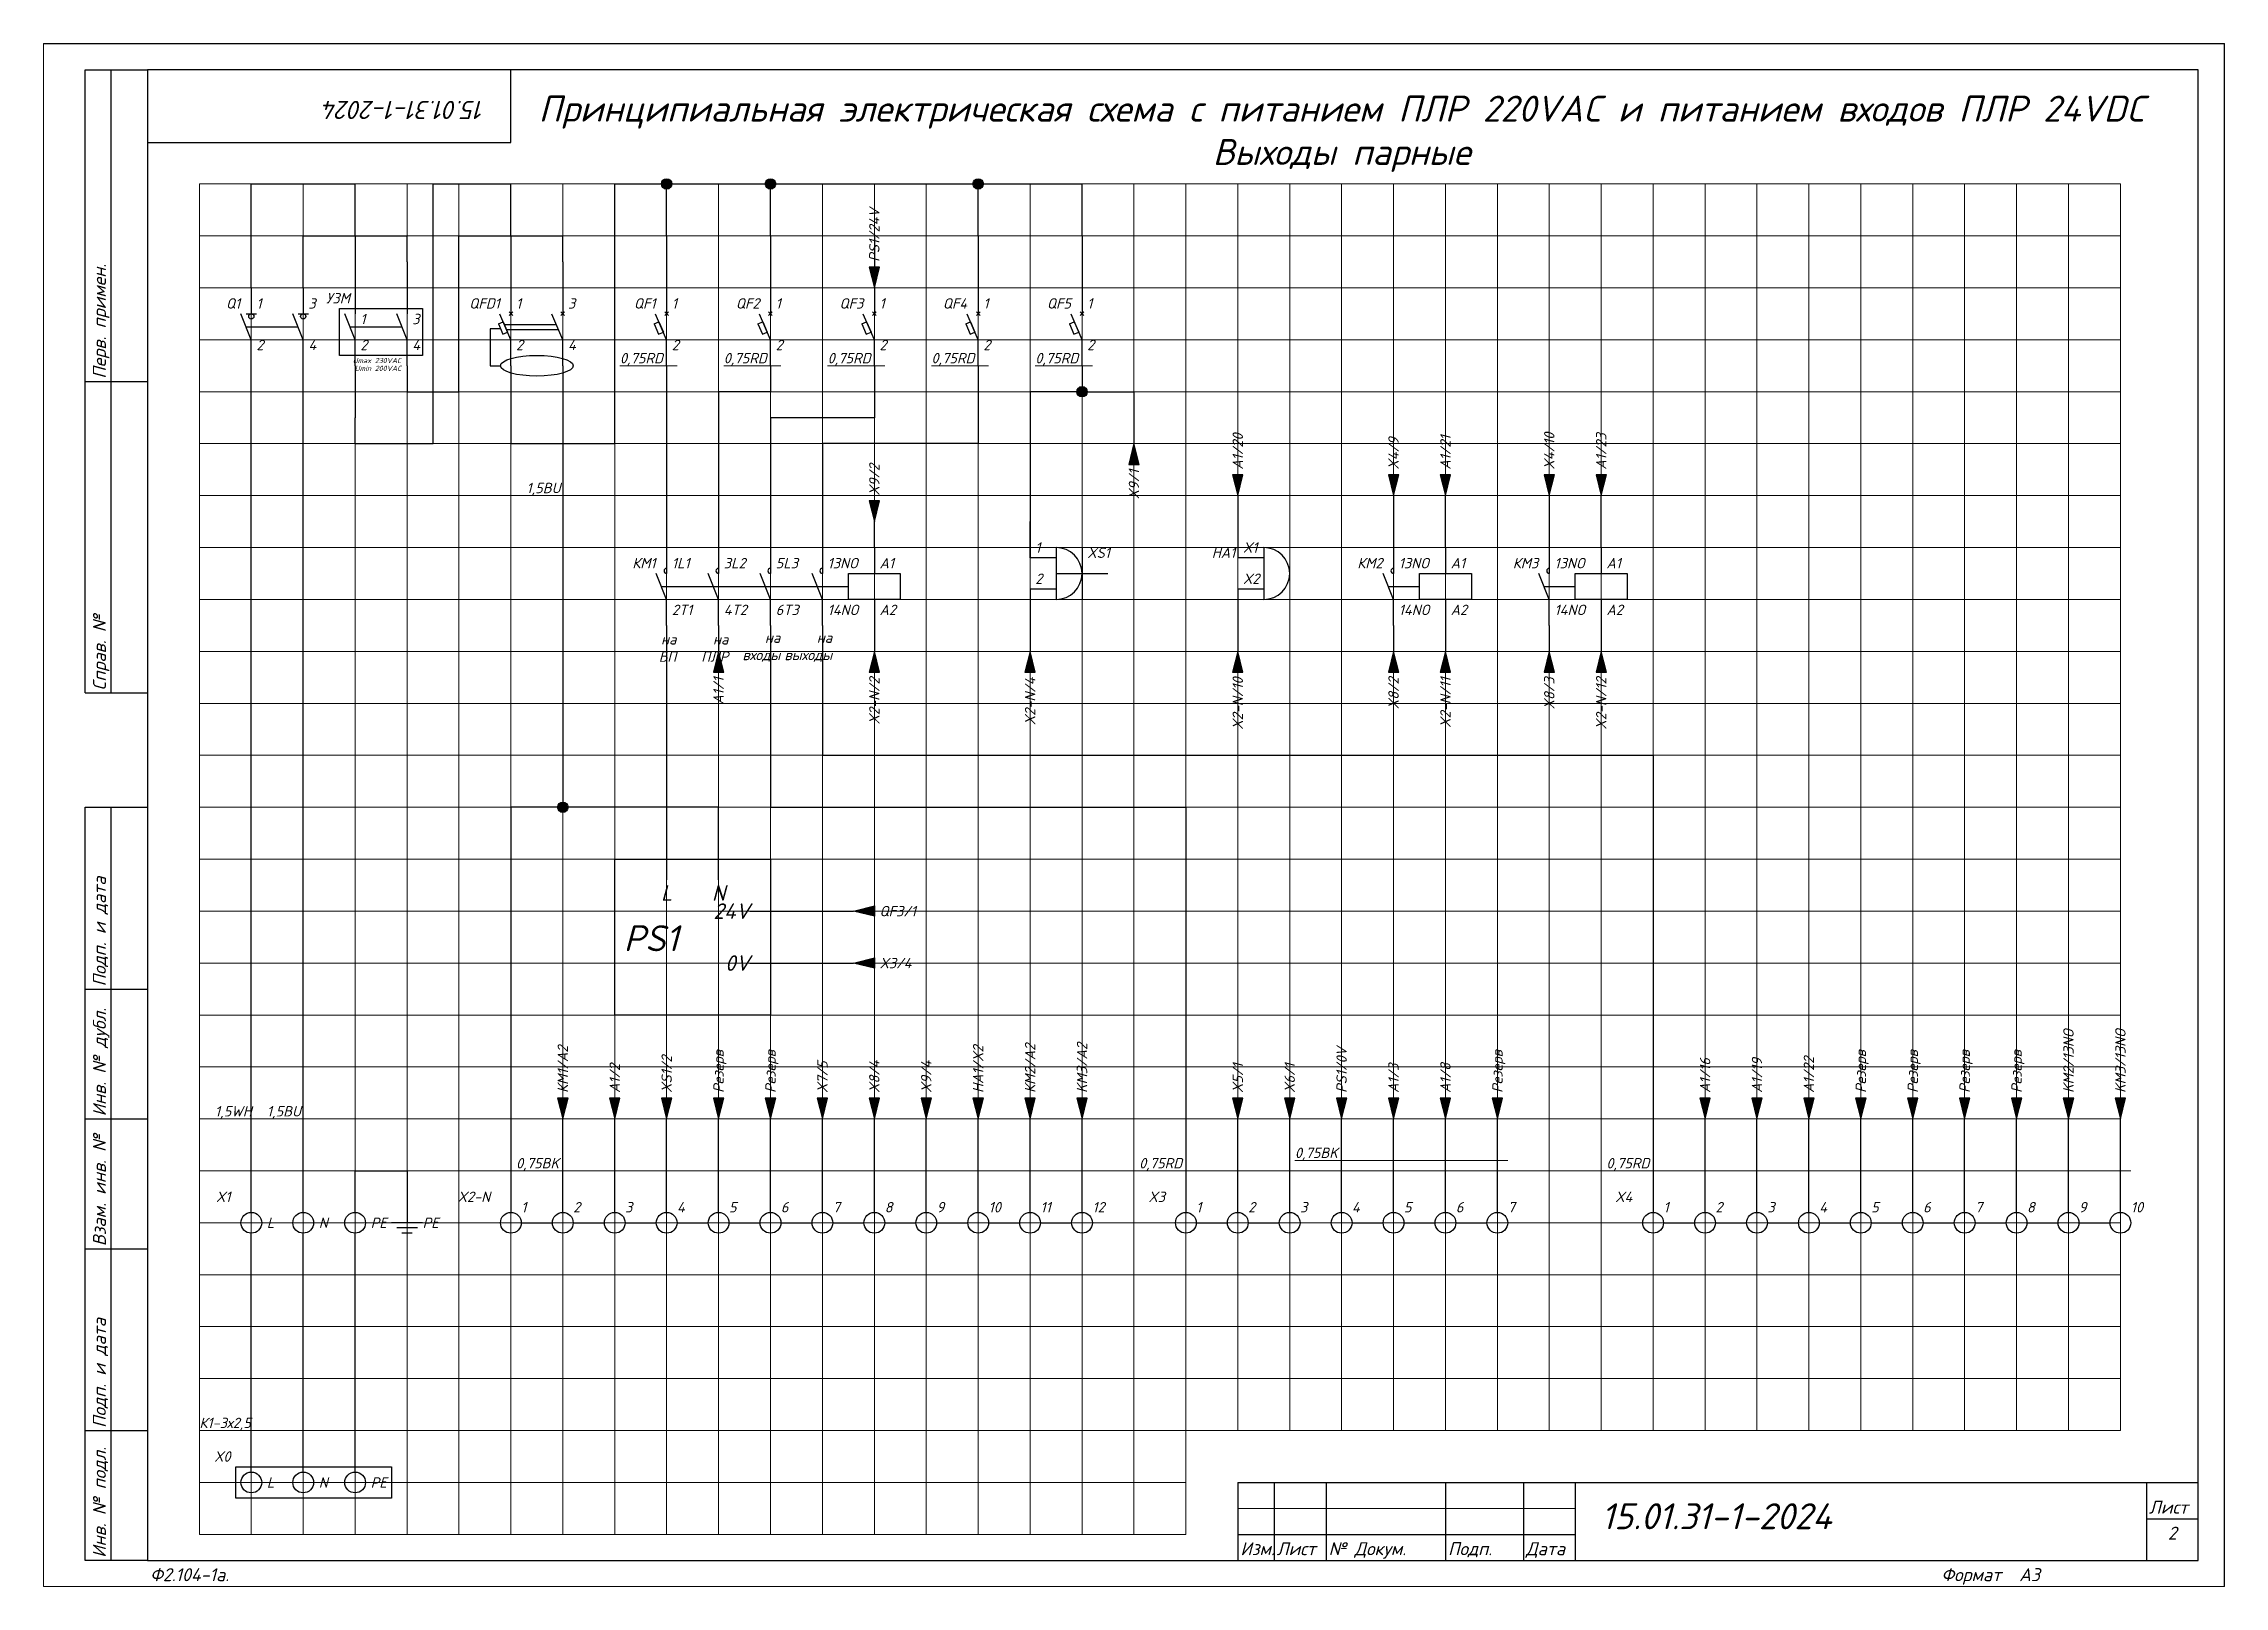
# Paper-space layout 'Эл2 (3)' of a CAD drawing. Header units: millimetres. Extents: x 0 to 420, y 0 to 297.
# The model-space entities are those that its viewports show. They can reach past a viewport. Long polylines and large blocks are cut down to what shows.
import ezdxf
from ezdxf.enums import TextEntityAlignment as Align

# ---------------------------------------------------------------- set-up
doc = ezdxf.new("R2010")
doc.units = ezdxf.units.MM
for name, color, linetype, lineweight in [('4', 4, 'Continuous', 15), ('Основная', 7, 'Continuous', 30), ('Тонкая для кабелей', 7, 'Continuous', 15)]:
    doc.layers.add(name, color=color, linetype=linetype, lineweight=lineweight)
doc.layers.add('Привязки', color=2, linetype='Continuous', lineweight=0, plot=False, transparency=0.8)
doc.layers.add('рамка', color=253, linetype='Continuous', lineweight=5, transparency=0.8)
doc.styles.add('текст', font='isocpeui.ttf')

psp = doc.layouts.new('Эл2 (3)')

msp = doc.modelspace()

# ---------------------------------------------------------------- texts
at = {"layer": 'Основная', "style": 'текст'}
for s, width, heights, insert, char_height, attachment_point in [('Принципиальная электрическая схема с питанием ПЛР 220VAC и питанием входов ПЛР 24VDC\\PВыходы парные', 333.9398066, [15.99579], (11610.0001, 586.99998), 5, 2), ('1', 3, [0], (11401, 546), 2, 7), ('3', 3, [0], (11411, 546), 2, 7), ('УЗМ', 5.8793103, [0], (11419, 547), 2, 9), ('1', 3, [0], (11451, 546), 2, 7), ('3', 3, [0], (11461, 546), 2, 7), ('1', 3, [0], (11481, 546), 2, 7), ('1', 3, [0], (11501, 546), 2, 7), ('1', 3, [0], (11521, 546), 2, 7), ('1', 3, [0], (11541, 546), 2, 7), ('1', 3, [0], (11561, 546), 2, 7), ('1', 3, [0], (11421, 543), 2, 7), ('3', 3, [0], (11431, 543), 2, 7), ('2', 3, [0], (11401, 538), 2, 7), ('4', 3, [0], (11411, 538), 2, 7), ('2', 3, [0], (11421, 538), 2, 7), ('4', 3, [0], (11431, 538), 2, 7), ('2', 3, [0], (11451, 538), 2, 7), ('4', 3, [0], (11461, 538), 2, 7), ('2', 3, [0], (11481, 538), 2, 7), ('2', 3, [0], (11501, 538), 2, 7), ('2', 3, [0], (11521, 538), 2, 7), ('2', 3, [0], (11541, 538), 2, 7), ('2', 3, [0], (11561, 538), 2, 7), ('Umax 230VAC', 12.2395477, [0], (11428.87931, 535.49676), 1, 9), ('Umin 200VAC', 14.3469034, [0], (11428.87931, 534), 1, 9), ('1', 3, [0], (11551, 499), 2, 7), ('XS1', 3, [0], (11561, 498), 2, 7), ('HA1', 3, [0], (11585, 498), 2, 7), ('X1', 3, [0], (11591, 499), 2, 7), ('КМ1', 5.8793103, [0], (11477.87931, 496), 2, 9), ('1L1', 3, [0], (11481, 496), 2, 7), ('3L2', 3, [0], (11491, 496), 2, 7), ('5L3', 3, [0], (11501, 496), 2, 7), ('13NO', 3, [0], (11511, 496), 2, 7), ('А1', 3, [0], (11521, 496), 2, 7), ('КМ2', 5.8793103, [0], (11617.87931, 496), 2, 9), ('13NO', 3, [0], (11621, 496), 2, 7), ('А1', 3, [0], (11631, 496), 2, 7), ('КМ3', 5.8793103, [0], (11647.87931, 496), 2, 9), ('13NO', 3, [0], (11651, 496), 2, 7), ('А1', 3, [0], (11661, 496), 2, 7), ('2', 3, [0], (11551, 493), 2, 7), ('X2', 3, [0], (11591, 493), 2, 7), ('2T1', 3, [0], (11481, 487), 2, 7), ('4T2', 3, [0], (11491, 487), 2, 7), ('6T3', 3, [0], (11501, 487), 2, 7), ('14NO', 3, [0], (11511, 487), 2, 7), ('А2', 3, [0], (11521, 487), 2, 7), ('14NO', 3, [0], (11621, 487), 2, 7), ('А2', 3, [0], (11631, 487), 2, 7), ('14NO', 3, [0], (11651, 487), 2, 7), ('А2', 3, [0], (11661, 487), 2, 7), ('QF3/1', 10, [0], (11521, 430), 2, 4), ('X3/4', 10, [0], (11521, 420), 2, 4), ('X1', 10, [0], (11396, 374), 2, 9), ('X2-N', 10, [0], (11446, 374), 2, 9), ('1', 3, [0], (11452, 372), 2, 7), ('2', 3, [0], (11462, 372), 2, 7), ('3', 3, [0], (11472, 372), 2, 7), ('4', 3, [0], (11482, 372), 2, 7), ('5', 3, [0], (11492, 372), 2, 7), ('6', 3, [0], (11502, 372), 2, 7), ('7', 3, [0], (11512, 372), 2, 7), ('8', 3, [0], (11522, 372), 2, 7), ('9', 3, [0], (11532, 372), 2, 7), ('10', 3, [0], (11542, 372), 2, 7), ('11', 3, [0], (11552, 372), 2, 7), ('12', 3, [0], (11562, 372), 2, 7), ('X3', 10, [0], (11576, 374), 2, 9), ('1', 3, [0], (11582, 372), 2, 7), ('2', 3, [0], (11592, 372), 2, 7), ('3', 3, [0], (11602, 372), 2, 7), ('4', 3, [0], (11612, 372), 2, 7), ('5', 3, [0], (11622, 372), 2, 7), ('6', 3, [0], (11632, 372), 2, 7), ('7', 3, [0], (11642, 372), 2, 7), ('X4', 10, [0], (11666, 374), 2, 9), ('1', 3, [0], (11672, 372), 2, 7), ('2', 3, [0], (11682, 372), 2, 7), ('3', 3, [0], (11692, 372), 2, 7), ('4', 3, [0], (11702, 372), 2, 7), ('5', 3, [0], (11712, 372), 2, 7), ('6', 3, [0], (11722, 372), 2, 7), ('7', 3, [0], (11732, 372), 2, 7), ('8', 3, [0], (11742, 372), 2, 7), ('9', 3, [0], (11752, 372), 2, 7), ('10', 3, [0], (11762, 372), 2, 7), ('L', 5, [0], (11403, 370), 2, 4), ('N', 5, [0], (11413, 370), 2, 4), ('PE', 5, [0], (11423, 370), 2, 4), ('PE', 5, [0], (11433, 370), 2, 4), ('X0', 10, [0], (11396, 324), 2, 9), ('L', 5, [0], (11403, 320), 2, 4), ('N', 5, [0], (11413, 320), 2, 4), ('PE', 5, [0], (11423, 320), 2, 4)]:
    msp.add_mtext_dynamic_manual_height_columns(s, width=width, gutter_width=200, heights=heights, dxfattribs=dict(at, insert=insert, char_height=char_height, attachment_point=attachment_point))
at = {"layer": 'Основная', "char_height": 2, "rotation": 90, "style": 'текст'}
for s, heights, insert, attachment_point in [('PS1/24V', [0], (11519, 555), 1), ('A1/20', [0], (11589, 515), 1), ('X4/9', [0], (11619, 515), 1), ('A1/21', [0], (11629, 515), 1), ('X4/10', [0], (11649, 515), 1), ('A1/23', [0], (11659, 515), 1), ('X9/2', [0], (11519, 510), 1), ('X9/1', [1.17616], (11571, 515), 9), ('А1/1', [0], (11491, 475), 9), ('X2-N/2', [0], (11521, 475), 9), ('X2-N/4', [0], (11551, 475), 9), ('X2-N/10', [0], (11591, 475), 9), ('X8/2', [0], (11621, 475), 9), ('X2-N/11', [0], (11631, 475), 9), ('X8/3', [0], (11651, 475), 9), ('X2-N/12', [0], (11661, 475), 9), ('KM2/13NO', [0], (11749, 395), 1), ('KM3/13NO', [0], (11759, 395), 1), ('КМ1/А2', [0], (11459, 395), 1), ('Резерв', [0], (11489, 395), 1), ('Резерв', [0], (11499, 395), 1), ('HA1/X2', [0], (11539, 395), 1), ('КМ2/A2', [0], (11549, 395), 1), ('KM3/A2', [0], (11559, 395), 1), ('PS1/0V', [0], (11609, 395), 1), ('Резерв', [0], (11639, 395), 1), ('Резерв', [0], (11709, 395), 1), ('Резерв', [0], (11719, 395), 1), ('Резерв', [0], (11729, 395), 1), ('Резерв', [0], (11739, 395), 1), ('А1/2', [0], (11469, 395), 1), ('XS1/2', [0], (11479, 395), 1), ('X7/5', [0], (11509, 395), 1), ('X8/4', [0], (11519, 395), 1), ('X9/4', [0], (11529, 395), 1), ('X5/1', [0], (11589, 395), 1), ('X6/1', [0], (11599, 395), 1), ('А1/3', [0], (11619, 395), 1), ('А1/8', [0], (11629, 395), 1), ('А1/16', [0], (11679, 395), 1), ('А1/19', [0], (11689, 395), 1), ('А1/22', [0], (11699, 395), 1)]:
    msp.add_mtext_dynamic_manual_height_columns(s, width=5.8793103, gutter_width=200, heights=heights, dxfattribs=dict(at, insert=insert, attachment_point=attachment_point))
at = {"layer": 'Основная', "style": 'текст'}
for s, insert, char_height, width, attachment_point in [('Q1', (11397.87931, 546), 2, 3.8793103, 9), ('QFD1', (11447.87931, 546), 2, 3.8793103, 9), ('QF1', (11477.87931, 546), 2, 3.8793103, 9), ('QF2', (11497.87931, 546), 2, 3.8793103, 9), ('QF3', (11517.87931, 546), 2, 3.8793103, 9), ('QF4', (11537.87931, 546), 2, 3.8793103, 9), ('QF5', (11557.87931, 546), 2, 3.8793103, 9), ('L', (11480, 435), 3, 6, 2), ('N', (11490, 435), 3, 6, 2), ('24V', (11496, 430), 3, 3, 6), ('PS1', (11477, 424.77745), 5, 20, 5), ('0V', (11496, 420), 3, 3, 6)]:
    msp.add_mtext(s, dxfattribs=dict(at, insert=insert, char_height=char_height, width=width, attachment_point=attachment_point))
at = {"layer": 'Привязки', "char_height": 2, "attachment_point": 9, "style": 'текст'}
for s, insert in [('на входы', (11501.87931, 478)), ('на выходы', (11511.87931, 478)), ('на БП', (11481.87931, 478)), ('на ПЛР', (11491.87931, 478))]:
    msp.add_mtext_dynamic_manual_height_columns(s, width=5.8793103, gutter_width=200, heights=[0], dxfattribs=dict(at, insert=insert))
at = {"layer": 'Тонкая для кабелей', "char_height": 2, "attachment_point": 7, "style": 'текст'}
for s, insert in [('0,75RD', (11471, 535)), ('0,75RD', (11491, 535)), ('0,75RD', (11511, 535)), ('0,75RD', (11531, 535)), ('0,75RD', (11551, 535)), ('1,5BU', (11453, 510)), ('1,5WH', (11393, 390)), ('1,5BU', (11403, 390)), ('0,75BK', (11451, 380)), ('0,75RD', (11571, 380)), ('0,75BK', (11601, 382)), ('0,75RD', (11661, 380)), ('К1-3х2,5', (11390, 330))]:
    msp.add_mtext_dynamic_manual_height_columns(s, width=10, gutter_width=200, heights=[0], dxfattribs=dict(at, insert=insert))

# ---------------------------------------------------------------- blocks, each defined once
blk = doc.blocks.new('*U109')
for p, q in [((8, 232), (8, 292)), ((8, 292), (20, 292)), ((13, 232), (13, 292)), ((90, 292), (90, 292)), ((90, 292), (90, 292)), ((90, 278), (90, 292)), ((90, 292), (90, 292)), ((90, 292), (90, 292)), ((90, 292), (90, 292)), ((20, 278), (90, 278)), ((8, 232), (20, 232)), ((8, 172), (8, 232)), ((13, 172), (13, 232)), ((8, 172), (20, 172)), ((8, 115), (8, 150)), ((8, 150), (20, 150)), ((13, 115), (13, 150)), ((8, 90), (8, 115)), ((8, 115), (20, 115)), ((13, 90), (13, 115)), ((8, 65), (8, 90)), ((8, 90), (20, 90)), ((13, 65), (13, 90)), ((8, 30), (8, 65)), ((8, 65), (20, 65)), ((13, 30), (13, 65)), ((230, 60), (415, 60)), ((230, 60), (230, 5)), ((237, 60), (237, 35)), ((247, 60), (247, 5)), ((270, 60), (270, 5)), ((285, 60), (285, 5)), ((295, 60), (295, 5)), ((415, 60), (415, 60)), ((415, 60), (415, 60)), ((295, 45), (415, 45)), ((365, 45), (365, 20)), ((380, 45), (380, 25)), ((397, 45), (397, 25)), ((230, 40), (295, 40)), ((365, 40), (415, 40)), ((230, 35), (295, 35)), ((8, 5), (8, 30)), ((8, 30), (20, 30)), ((13, 5), (13, 30)), ((365, 25), (415, 25)), ((385, 25), (385, 20)), ((295, 20), (415, 20)), ((365, 20), (365, 5)), ((20, 5), (8, 5))]:
    blk.add_line(p, q)
blk.add_lwpolyline([(20, 5), (415, 5), (415, 292), (20, 292)], close=True)
at = {"layer": '4'}
for p, q in [((230, 55), (295, 55)), ((230, 50), (295, 50)), ((230, 45), (295, 45)), ((370, 40), (370, 25)), ((375, 40), (375, 25)), ((230, 30), (295, 30)), ((230, 25), (295, 25)), ((230, 20), (295, 20)), ((230, 15), (295, 15)), ((230, 10), (295, 10))]:
    blk.add_line(p, q, dxfattribs=at)
at = {"layer": 'Привязки'}
blk.add_lwpolyline([(0, 0), (420, 0), (420, 297), (0, 297)], close=True, dxfattribs=at)
at = {"layer": 'рамка'}
blk.add_lwpolyline([(0, 297), (420, 297), (420, 0), (0, 0)], close=True, dxfattribs=at)
at = {"style": 'текст'}
for s, p in [('Перв. примен.', (12, 232.5)), ('Справ. №', (12, 172.5)), ('Подп. и дата', (12, 115.5)), ('Инв. № дубл.', (12, 90.5)), ('Взам. инв. №', (12, 65.5)), ('Подп. и дата', (12, 30.5)), ('Инв. № подл.', (12, 5.5))]:
    blk.add_text(s, height=2.5, rotation=90, dxfattribs=at).set_placement(p)
for s, height, p in [('Лит.', 2.5, (365.5, 41)), ('Масса', 2.5, (380.5, 41)), ('Масштаб', 2.5, (397.5, 41)), ('Изм.', 2.5, (230.5, 36)), ('Лист', 2.5, (237.5, 36)), ('№ Докум.', 2.5, (247.5, 36)), ('Подп.', 2.5, (270.5, 36)), ('Дата', 2.5, (285.5, 36)), ('Разраб.', 2.5, (230.5, 31)), ('Пров.', 2.5, (230.5, 26)), ('Т.контр.', 2.5, (230.5, 21)), ('Лист', 2.5, (365.5, 21)), ('Листов', 2.5, (385.5, 21)), ('Н.контр.', 2.5, (230.5, 11)), ('Утв.', 2.5, (230.5, 6)), ('Ф2.104-1а.', 0.005, (20, 4.99)), ('Ф2.104-1.', 2.5, (20.5, 1)), ('Формат', 2.5, (365.5, 1)), ('А3', 2.5, (380.5, 1)), ('А4', 0.025, (419.61, 0.01)), ('А2', 0.00833, (419.87, 0)), ('А1', 0.00625, (419.9, 0)), ('А0', 0.005, (419.92, 0))]:
    blk.add_text(s, height=height, dxfattribs=at).set_placement(p)
for tag, p, height in [('12', (90, 292), 0.00000373), ('13', (90, 292), 0.00000373), ('27', (90, 292), 0.00000522), ('29', (105, 279), 3.5), ('28', (415, 60), 0.0000438), ('ИЗМ4', (230.5, 56), 2.5), ('ЛИСТИЗМ4', (237.5, 56), 2.5), ('№ДОКУМИЗМ4', (247.5, 56), 2.5), ('ПОДПИЗМ4', (270.5, 56), 2.5), ('ДАТАИЗМ4', (285.5, 56), 2.5), ('ОБОЗНАЧЕНИЕ', (300, 51), 5), ('ИЗМ3', (230.5, 51), 2.5), ('ЛИСТИЗМ3', (237.5, 51), 2.5), ('№ДОКУМИЗМ3', (247.5, 51), 2.5), ('ПОДПИЗМ3', (270.5, 51), 2.5), ('ДАТАИЗМ3', (285.5, 51), 2.5), ('ИЗМ2', (230.5, 46), 2.5), ('ЛИСТИЗМ2', (237.5, 46), 2.5), ('№ДОКУМИЗМ2', (247.5, 46), 2.5), ('ПОДПИЗМ2', (270.5, 46), 2.5), ('ДАТАИЗМ2', (285.5, 46), 2.5), ('ИЗМ1', (230.5, 41), 2.5), ('ЛИСТИЗМ1', (237.5, 41), 2.5), ('№ДОКУМИЗМ1', (247.5, 41), 2.5), ('ПОДПИЗМ1', (270.5, 41), 2.5), ('ДАТАИЗМ1', (285.5, 41), 2.5), ('РАЗРАБ', (247.5, 31), 2.5), ('ДАТАРАЗРАБ', (285.5, 31), 2.5), ('ПРОВ', (247.5, 26), 2.5), ('ДАТАПРОВ', (285.5, 26), 2.5), ('ТКОНТР', (247.5, 21), 2.5), ('ДАТАТКОНТР', (285.5, 21), 2.5), ('ЛИСТОВ', (400.5, 21), 2.5), ('10', (230.5, 16), 2.5), ('11', (247.5, 16), 2.5), ('НКОНТР', (247.5, 11), 2.5), ('ДАТАНКОНТР', (285.5, 11), 2.5), ('УТВ', (247.5, 6), 2.5), ('ДАТАУТВ', (285.5, 6), 2.5)]:
    blk.add_attdef(tag, p, '', height=height, dxfattribs=at)
for tag, p, height, rotation in [('ОБОЗНАЧЕНИЕ-ВЕРХ', (85, 286), 3.5, 180), ('ПРИМЕНЯЕМОСТЬ', (19, 232.5), 2.5, 90), ('СПРАВ№', (19, 172.5), 2.5, 90), ('ДАТАУЧЁТАДУБЛ', (19, 115.5), 2.5, 90), ('ИНВ№ДУБЛ', (19, 90.5), 2.5, 90), ('ВЗАМИНВ№', (19, 65.5), 2.5, 90), ('ДАТАУЧЁТА', (19, 30.5), 2.5, 90), ('ИНВ№ПОДЛ', (19, 5.5), 2.5, 90)]:
    blk.add_attdef(tag, p, '', height=height, rotation=rotation, dxfattribs=at)
blk.add_attdef('30', text='', height=5, dxfattribs=at).set_placement((355, 64), align=Align.MIDDLE)
for tag, height, p in [('НАИМЕНОВАНИЕ1', 5, (330, 36)), ('НАИМЕНОВАНИЕ2', 3.5, (330, 31)), ('МАССА', 3.5, (388.5, 31)), ('МАСШТАБ', 3.5, (406, 31)), ('НАИМЕНОВАНИЕ3', 3.5, (330, 26)), ('НАИМЕНОВАНИЕ4', 2.5, (330, 21)), ('ЛИСТ', 2.5, (380.5, 21)), ('МАТЕРИАЛ1', 2.5, (330, 16)), ('ПРЕДПРИЯТИЕ1', 3.5, (390, 16)), ('МАТЕРИАЛ2', 2.5, (330, 11)), ('ПРЕДПРИЯТИЕ2', 3.5, (390, 11)), ('МАТЕРИАЛ3', 2.5, (330, 6)), ('ПРЕДПРИЯТИЕ3', 3.5, (390.02, 6))]:
    blk.add_attdef(tag, text='', height=height, dxfattribs=at).set_placement(p, align=Align.CENTER)
for tag, p in [('ЛИТЕРА', (367.5, 31)), ('ЛИТЕРА2', (372.5, 31)), ('ЛИТЕРА3', (377.5, 31))]:
    blk.add_attdef(tag, text='', height=2.5, dxfattribs=at).set_placement(p, align=Align.RIGHT)
for tag, p in [('ИНДЕКС', (367.5, 31)), ('ИНДЕКС2', (372.5, 31)), ('ИНДЕКС3', (377.5, 31))]:
    blk.add_attdef(tag, text='', height=2.5, dxfattribs=at).set_placement(p, align=Align.TOP_LEFT)
blk = doc.blocks.new('*U110')
for p, q in [((8, 232), (8, 292)), ((8, 292), (20, 292)), ((13, 232), (13, 292)), ((90, 292), (90, 292)), ((90, 292), (90, 292)), ((90, 278), (90, 292)), ((90, 292), (90, 292)), ((90, 292), (90, 292)), ((90, 292), (90, 292)), ((20, 278), (90, 278)), ((8, 232), (20, 232)), ((8, 172), (8, 232)), ((13, 172), (13, 232)), ((8, 172), (20, 172)), ((8, 115), (8, 150)), ((8, 150), (20, 150)), ((13, 115), (13, 150)), ((8, 90), (8, 115)), ((8, 115), (20, 115)), ((13, 90), (13, 115)), ((8, 65), (8, 90)), ((8, 90), (20, 90)), ((13, 65), (13, 90)), ((8, 30), (8, 65)), ((8, 65), (20, 65)), ((13, 30), (13, 65)), ((8, 5), (8, 30)), ((8, 30), (20, 30)), ((13, 5), (13, 30)), ((230, 20), (415, 20)), ((230, 20), (230, 5)), ((237, 20), (237, 5)), ((247, 20), (247, 5)), ((270, 20), (270, 5)), ((285, 20), (285, 5)), ((295, 20), (295, 5)), ((405, 20), (405, 5)), ((415, 20), (415, 20)), ((415, 20), (415, 20)), ((405, 13), (415, 13)), ((230, 10), (295, 10)), ((20, 5), (8, 5)), ((230, 5), (295, 5)), ((415, 5), (415, 5)), ((415, 5), (415, 5)), ((415, 5), (415, 5)), ((415, 5), (415, 5)), ((415, 5), (415, 5)), ((415, 5), (415, 5)), ((415, 5), (415, 5))]:
    blk.add_line(p, q)
blk.add_lwpolyline([(20, 5), (415, 5), (415, 292), (20, 292)], close=True)
at = {"layer": '4'}
for p, q in [((230, 15), (295, 15)), ((415, 5), (415, 5)), ((415, 5), (415, 5)), ((415, 5), (415, 5)), ((415, 5), (415, 5)), ((415, 5), (415, 5)), ((415, 5), (415, 5)), ((415, 5), (415, 5)), ((415, 5), (415, 5)), ((415, 5), (415, 5))]:
    blk.add_line(p, q, dxfattribs=at)
at = {"layer": 'Привязки'}
blk.add_lwpolyline([(0, 0), (420, 0), (420, 297), (0, 297)], close=True, dxfattribs=at)
at = {"layer": 'рамка'}
blk.add_lwpolyline([(0, 297), (420, 297), (420, 0), (0, 0)], close=True, dxfattribs=at)
at = {"style": 'текст'}
for s, p in [('Перв. примен.', (12, 232.5)), ('Справ. №', (12, 172.5)), ('Подп. и дата', (12, 115.5)), ('Инв. № дубл.', (12, 90.5)), ('Взам. инв. №', (12, 65.5)), ('Подп. и дата', (12, 30.5)), ('Инв. № подл.', (12, 5.5))]:
    blk.add_text(s, height=2.5, rotation=90, dxfattribs=at).set_placement(p)
for s, height, p in [('Лист', 2.5, (405.5, 14)), ('Изм.', 2.5, (230.5, 6)), ('Лист', 2.5, (237.5, 6)), ('№ Докум.', 2.5, (247.5, 6)), ('Подп.', 2.5, (270.5, 6)), ('Дата', 2.5, (285.5, 6)), ('Ф2.104-1.', 0.005, (20, 4.99)), ('Разраб.', 0.0000135, (415, 5)), ('Пров.', 0.0000135, (415, 5)), ('Т.контр.', 0.0000135, (415, 5)), ('Н.контр.', 0.0000135, (415, 5)), ('Утв.', 0.0000135, (415, 5)), ('Лит.', 0.0000135, (415, 5)), ('Масса', 0.0000135, (415, 5)), ('Масштаб', 0.0000135, (415, 5)), ('Листов', 0.0000135, (415, 5)), ('Ф2.104-1а.', 2.5, (20.5, 1)), ('Формат', 2.5, (365.5, 1)), ('А3', 2.5, (380.5, 1)), ('А4', 0.025, (419.61, 0.01)), ('А2', 0.00833, (419.87, 0)), ('А1', 0.00625, (419.9, 0)), ('А0', 0.005, (419.92, 0))]:
    blk.add_text(s, height=height, dxfattribs=at).set_placement(p)
for tag, p, height in [('12', (90, 292), 0.00000373), ('13', (90, 292), 0.00000373), ('27', (90, 292), 0.00000522), ('29', (105, 249), 3.5), ('ИЗМ2', (230.5, 16), 2.5), ('ЛИСТИЗМ2', (237.5, 16), 2.5), ('№ДОКУМИЗМ2', (247.5, 16), 2.5), ('28', (415, 20), 0.0000438), ('ИЗМ1', (230.5, 11), 2.5), ('ЛИСТИЗМ1', (237.5, 11), 2.5), ('№ДОКУМИЗМ1', (247.5, 11), 2.5), ('ПОДПИЗМ1', (270.5, 11), 2.5), ('ДАТАИЗМ1', (285.5, 11), 2.5), ('ДАТАНКОНТР', (285.5, 11), 2.5), ('ОБОЗНАЧЕНИЕ', (300, 11), 5), ('ДАТАУТВ', (285.5, 6), 2.5), ('РАЗРАБ', (415, 5), 0.0000135), ('ЛИСТОВ', (415, 5), 0.0000135), ('ПРОВ', (415, 5), 0.0000135), ('ТКОНТР', (415, 5), 0.0000135), ('НКОНТР', (415, 5), 0.0000135), ('УТВ', (415, 5), 0.0000135), ('10', (415, 5), 0.0000135), ('11', (415, 5), 0.0000135), ('ПОДПИЗМ2', (415, 5), 0.0000135), ('ДАТАИЗМ2', (415, 5), 0.0000135), ('ИЗМ3', (415, 5), 0.0000135), ('ЛИСТИЗМ3', (415, 5), 0.0000135), ('№ДОКУМИЗМ3', (415, 5), 0.0000135), ('ПОДПИЗМ3', (415, 5), 0.0000135), ('ДАТАИЗМ3', (415, 5), 0.0000135), ('ИЗМ4', (415, 5), 0.0000135), ('ЛИСТИЗМ4', (415, 5), 0.0000135), ('№ДОКУМИЗМ4', (415, 5), 0.0000135), ('ПОДПИЗМ4', (415, 5), 0.0000135), ('ДАТАИЗМ4', (415, 5), 0.0000135), ('ДАТАРАЗРАБ', (415, 5), 0.0000135), ('ДАТАПРОВ', (415, 5), 0.0000135), ('ДАТАТКОНТР', (415, 5), 0.0000135)]:
    blk.add_attdef(tag, p, '', height=height, dxfattribs=at)
for tag, p, height, rotation in [('ОБОЗНАЧЕНИЕ-ВЕРХ', (85, 286), 3.5, 180), ('ПРИМЕНЯЕМОСТЬ', (19, 232.5), 2.5, 90), ('СПРАВ№', (19, 172.5), 2.5, 90), ('ДАТАУЧЁТАДУБЛ', (19, 115.5), 2.5, 90), ('ИНВ№ДУБЛ', (19, 90.5), 2.5, 90), ('ВЗАМИНВ№', (19, 65.5), 2.5, 90), ('ДАТАУЧЁТА', (19, 30.5), 2.5, 90), ('ИНВ№ПОДЛ', (19, 5.5), 2.5, 90)]:
    blk.add_attdef(tag, p, '', height=height, rotation=rotation, dxfattribs=at)
blk.add_attdef('30', text='', height=5, dxfattribs=at).set_placement((355, 34), align=Align.MIDDLE)
for tag, height, p in [('ЛИСТ', 2.5, (410, 9)), ('НАИМЕНОВАНИЕ1', 0.000027, (415, 5)), ('НАИМЕНОВАНИЕ2', 0.0000189, (415, 5)), ('НАИМЕНОВАНИЕ3', 0.0000189, (415, 5)), ('НАИМЕНОВАНИЕ4', 0.0000135, (415, 5)), ('МАССА', 0.0000189, (415, 5)), ('МАСШТАБ', 0.0000189, (415, 5)), ('МАТЕРИАЛ1', 0.0000135, (415, 5)), ('МАТЕРИАЛ2', 0.0000135, (415, 5)), ('МАТЕРИАЛ3', 0.0000135, (415, 5)), ('ПРЕДПРИЯТИЕ1', 0.0000189, (415, 5)), ('ПРЕДПРИЯТИЕ2', 0.0000189, (415, 5)), ('ПРЕДПРИЯТИЕ3', 0.0000189, (415, 5))]:
    blk.add_attdef(tag, text='', height=height, dxfattribs=at).set_placement(p, align=Align.CENTER)
for tag in ['ЛИТЕРА', 'ЛИТЕРА2', 'ЛИТЕРА3']:
    blk.add_attdef(tag, text='', height=0.0000135, dxfattribs=at).set_placement((415, 5), align=Align.RIGHT)
for tag in ['ИНДЕКС', 'ИНДЕКС2', 'ИНДЕКС3']:
    blk.add_attdef(tag, text='', height=0.0000135, dxfattribs=at).set_placement((415, 5), align=Align.TOP_LEFT)

# ---------------------------------------------------------------- hatches: boundary and pattern name
at = {"layer": 'Основная'}
h = msp.add_hatch(color=256, dxfattribs=at)
h.dxf.hatch_style = 1
h.paths.add_polyline_path([(11480, 570), (11480, 571, 0.414213562), (11479, 570)])
h.paths.add_polyline_path([(11481, 570, 0.414213562), (11480, 571), (11480, 570)])
h.paths.add_polyline_path([(11479, 570, 0.414213562), (11480, 569), (11480, 570)])
h.paths.add_polyline_path([(11480, 570), (11480, 569, 0.414213562), (11481, 570)])
h = msp.add_hatch(color=256, dxfattribs=at)
h.dxf.hatch_style = 1
h.paths.add_polyline_path([(11500, 570), (11500, 571, 0.414213562), (11499, 570)])
h.paths.add_polyline_path([(11501, 570, 0.414213562), (11500, 571), (11500, 570)])
h.paths.add_polyline_path([(11499, 570, 0.414213562), (11500, 569), (11500, 570)])
h.paths.add_polyline_path([(11500, 570), (11500, 569, 0.414213562), (11501, 570)])
h = msp.add_hatch(color=256, dxfattribs=at)
h.dxf.hatch_style = 1
h.paths.add_polyline_path([(11540, 570), (11540, 571, 0.414213562), (11539, 570)])
h.paths.add_polyline_path([(11541, 570, 0.414213562), (11540, 571), (11540, 570)])
h.paths.add_polyline_path([(11539, 570, 0.414213562), (11540, 569), (11540, 570)])
h.paths.add_polyline_path([(11540, 570), (11540, 569, 0.414213562), (11541, 570)])
h = msp.add_hatch(color=256, dxfattribs=at)
h.dxf.hatch_style = 1
h.paths.add_polyline_path([(11520, 550), (11521, 554), (11520, 554)])
h.paths.add_polyline_path([(11520, 550), (11520, 554), (11519, 554)])
h = msp.add_hatch(color=256, dxfattribs=at)
h.dxf.hatch_style = 1
h.paths.add_polyline_path([(11560, 530), (11560, 531, 0.414213562), (11559, 530)])
h.paths.add_polyline_path([(11561, 530, 0.414213562), (11560, 531), (11560, 530)])
h.paths.add_polyline_path([(11559, 530, 0.414213562), (11560, 529), (11560, 530)])
h.paths.add_polyline_path([(11560, 530), (11560, 529, 0.414213562), (11561, 530)])
h = msp.add_hatch(color=256, dxfattribs=at)
h.dxf.hatch_style = 1
h.paths.add_polyline_path([(11570, 520), (11569, 516), (11570, 516)])
h.paths.add_polyline_path([(11570, 520), (11570, 516), (11571, 516)])
h = msp.add_hatch(color=256, dxfattribs=at)
h.dxf.hatch_style = 1
h.paths.add_polyline_path([(11590, 510), (11591, 514), (11590, 514)])
h.paths.add_polyline_path([(11590, 510), (11590, 514), (11589, 514)])
h = msp.add_hatch(color=256, dxfattribs=at)
h.dxf.hatch_style = 1
h.paths.add_polyline_path([(11620, 510), (11621, 514), (11620, 514)])
h.paths.add_polyline_path([(11620, 510), (11620, 514), (11619, 514)])
h = msp.add_hatch(color=256, dxfattribs=at)
h.dxf.hatch_style = 1
h.paths.add_polyline_path([(11630, 510), (11631, 514), (11630, 514)])
h.paths.add_polyline_path([(11630, 510), (11630, 514), (11629, 514)])
h = msp.add_hatch(color=256, dxfattribs=at)
h.dxf.hatch_style = 1
h.paths.add_polyline_path([(11650, 510), (11651, 514), (11650, 514)])
h.paths.add_polyline_path([(11650, 510), (11650, 514), (11649, 514)])
h = msp.add_hatch(color=256, dxfattribs=at)
h.dxf.hatch_style = 1
h.paths.add_polyline_path([(11660, 510), (11661, 514), (11660, 514)])
h.paths.add_polyline_path([(11660, 510), (11660, 514), (11659, 514)])
h = msp.add_hatch(color=256, dxfattribs=at)
h.dxf.hatch_style = 1
h.paths.add_polyline_path([(11520, 505), (11521, 509), (11520, 509)])
h.paths.add_polyline_path([(11520, 505), (11520, 509), (11519, 509)])
h = msp.add_hatch(color=256, dxfattribs=at)
h.dxf.hatch_style = 1
h.paths.add_polyline_path([(11490, 480), (11489, 476), (11490, 476)])
h.paths.add_polyline_path([(11490, 480), (11490, 476), (11491, 476)])
h = msp.add_hatch(color=256, dxfattribs=at)
h.dxf.hatch_style = 1
h.paths.add_polyline_path([(11520, 480), (11519, 476), (11520, 476)])
h.paths.add_polyline_path([(11520, 480), (11520, 476), (11521, 476)])
h = msp.add_hatch(color=256, dxfattribs=at)
h.dxf.hatch_style = 1
h.paths.add_polyline_path([(11550, 480), (11549, 476), (11550, 476)])
h.paths.add_polyline_path([(11550, 480), (11550, 476), (11551, 476)])
h = msp.add_hatch(color=256, dxfattribs=at)
h.dxf.hatch_style = 1
h.paths.add_polyline_path([(11590, 480), (11589, 476), (11590, 476)])
h.paths.add_polyline_path([(11590, 480), (11590, 476), (11591, 476)])
h = msp.add_hatch(color=256, dxfattribs=at)
h.dxf.hatch_style = 1
h.paths.add_polyline_path([(11620, 480), (11619, 476), (11620, 476)])
h.paths.add_polyline_path([(11620, 480), (11620, 476), (11621, 476)])
h = msp.add_hatch(color=256, dxfattribs=at)
h.dxf.hatch_style = 1
h.paths.add_polyline_path([(11630, 480), (11629, 476), (11630, 476)])
h.paths.add_polyline_path([(11630, 480), (11630, 476), (11631, 476)])
h = msp.add_hatch(color=256, dxfattribs=at)
h.dxf.hatch_style = 1
h.paths.add_polyline_path([(11650, 480), (11649, 476), (11650, 476)])
h.paths.add_polyline_path([(11650, 480), (11650, 476), (11651, 476)])
h = msp.add_hatch(color=256, dxfattribs=at)
h.dxf.hatch_style = 1
h.paths.add_polyline_path([(11660, 480), (11659, 476), (11660, 476)])
h.paths.add_polyline_path([(11660, 480), (11660, 476), (11661, 476)])
h = msp.add_hatch(color=256, dxfattribs=at)
h.dxf.hatch_style = 1
h.paths.add_polyline_path([(11460, 450), (11460, 451, 0.414213562), (11459, 450)])
h.paths.add_polyline_path([(11461, 450, 0.414213562), (11460, 451), (11460, 450)])
h.paths.add_polyline_path([(11459, 450, 0.414213562), (11460, 449), (11460, 450)])
h.paths.add_polyline_path([(11460, 450), (11460, 449, 0.414213562), (11461, 450)])
h = msp.add_hatch(color=256, dxfattribs=at)
h.dxf.hatch_style = 1
h.paths.add_polyline_path([(11516, 430), (11520, 431), (11520, 430)])
h.paths.add_polyline_path([(11516, 430), (11520, 430), (11520, 429)])
h = msp.add_hatch(color=256, dxfattribs=at)
h.dxf.hatch_style = 1
h.paths.add_polyline_path([(11516, 420), (11520, 421), (11520, 420)])
h.paths.add_polyline_path([(11516, 420), (11520, 420), (11520, 419)])
h = msp.add_hatch(color=256, dxfattribs=at)
h.dxf.hatch_style = 1
h.paths.add_polyline_path([(11460, 390), (11461, 394), (11460, 394)])
h.paths.add_polyline_path([(11460, 390), (11460, 394), (11459, 394)])
h = msp.add_hatch(color=256, dxfattribs=at)
h.dxf.hatch_style = 1
h.paths.add_polyline_path([(11470, 390), (11471, 394), (11470, 394)])
h.paths.add_polyline_path([(11470, 390), (11470, 394), (11469, 394)])
h = msp.add_hatch(color=256, dxfattribs=at)
h.dxf.hatch_style = 1
h.paths.add_polyline_path([(11480, 390), (11481, 394), (11480, 394)])
h.paths.add_polyline_path([(11480, 390), (11480, 394), (11479, 394)])
h = msp.add_hatch(color=256, dxfattribs=at)
h.dxf.hatch_style = 1
h.paths.add_polyline_path([(11490, 390), (11491, 394), (11490, 394)])
h.paths.add_polyline_path([(11490, 390), (11490, 394), (11489, 394)])
h = msp.add_hatch(color=256, dxfattribs=at)
h.dxf.hatch_style = 1
h.paths.add_polyline_path([(11500, 390), (11501, 394), (11500, 394)])
h.paths.add_polyline_path([(11500, 390), (11500, 394), (11499, 394)])
h = msp.add_hatch(color=256, dxfattribs=at)
h.dxf.hatch_style = 1
h.paths.add_polyline_path([(11510, 390), (11511, 394), (11510, 394)])
h.paths.add_polyline_path([(11510, 390), (11510, 394), (11509, 394)])
h = msp.add_hatch(color=256, dxfattribs=at)
h.dxf.hatch_style = 1
h.paths.add_polyline_path([(11520, 390), (11521, 394), (11520, 394)])
h.paths.add_polyline_path([(11520, 390), (11520, 394), (11519, 394)])
h = msp.add_hatch(color=256, dxfattribs=at)
h.dxf.hatch_style = 1
h.paths.add_polyline_path([(11530, 390), (11531, 394), (11530, 394)])
h.paths.add_polyline_path([(11530, 390), (11530, 394), (11529, 394)])
h = msp.add_hatch(color=256, dxfattribs=at)
h.dxf.hatch_style = 1
h.paths.add_polyline_path([(11540, 390), (11541, 394), (11540, 394)])
h.paths.add_polyline_path([(11540, 390), (11540, 394), (11539, 394)])
h = msp.add_hatch(color=256, dxfattribs=at)
h.dxf.hatch_style = 1
h.paths.add_polyline_path([(11550, 390), (11551, 394), (11550, 394)])
h.paths.add_polyline_path([(11550, 390), (11550, 394), (11549, 394)])
h = msp.add_hatch(color=256, dxfattribs=at)
h.dxf.hatch_style = 1
h.paths.add_polyline_path([(11560, 390), (11561, 394), (11560, 394)])
h.paths.add_polyline_path([(11560, 390), (11560, 394), (11559, 394)])
h = msp.add_hatch(color=256, dxfattribs=at)
h.dxf.hatch_style = 1
h.paths.add_polyline_path([(11590, 390), (11591, 394), (11590, 394)])
h.paths.add_polyline_path([(11590, 390), (11590, 394), (11589, 394)])
h = msp.add_hatch(color=256, dxfattribs=at)
h.dxf.hatch_style = 1
h.paths.add_polyline_path([(11600, 390), (11601, 394), (11600, 394)])
h.paths.add_polyline_path([(11600, 390), (11600, 394), (11599, 394)])
h = msp.add_hatch(color=256, dxfattribs=at)
h.dxf.hatch_style = 1
h.paths.add_polyline_path([(11610, 390), (11611, 394), (11610, 394)])
h.paths.add_polyline_path([(11610, 390), (11610, 394), (11609, 394)])
h = msp.add_hatch(color=256, dxfattribs=at)
h.dxf.hatch_style = 1
h.paths.add_polyline_path([(11620, 390), (11621, 394), (11620, 394)])
h.paths.add_polyline_path([(11620, 390), (11620, 394), (11619, 394)])
h = msp.add_hatch(color=256, dxfattribs=at)
h.dxf.hatch_style = 1
h.paths.add_polyline_path([(11630, 390), (11631, 394), (11630, 394)])
h.paths.add_polyline_path([(11630, 390), (11630, 394), (11629, 394)])
h = msp.add_hatch(color=256, dxfattribs=at)
h.dxf.hatch_style = 1
h.paths.add_polyline_path([(11640, 390), (11641, 394), (11640, 394)])
h.paths.add_polyline_path([(11640, 390), (11640, 394), (11639, 394)])
h = msp.add_hatch(color=256, dxfattribs=at)
h.dxf.hatch_style = 1
h.paths.add_polyline_path([(11680, 390), (11681, 394), (11680, 394)])
h.paths.add_polyline_path([(11680, 390), (11680, 394), (11679, 394)])
h = msp.add_hatch(color=256, dxfattribs=at)
h.dxf.hatch_style = 1
h.paths.add_polyline_path([(11690, 390), (11691, 394), (11690, 394)])
h.paths.add_polyline_path([(11690, 390), (11690, 394), (11689, 394)])
h = msp.add_hatch(color=256, dxfattribs=at)
h.dxf.hatch_style = 1
h.paths.add_polyline_path([(11700, 390), (11701, 394), (11700, 394)])
h.paths.add_polyline_path([(11700, 390), (11700, 394), (11699, 394)])
h = msp.add_hatch(color=256, dxfattribs=at)
h.dxf.hatch_style = 1
h.paths.add_polyline_path([(11710, 390), (11711, 394), (11710, 394)])
h.paths.add_polyline_path([(11710, 390), (11710, 394), (11709, 394)])
h = msp.add_hatch(color=256, dxfattribs=at)
h.dxf.hatch_style = 1
h.paths.add_polyline_path([(11720, 390), (11721, 394), (11720, 394)])
h.paths.add_polyline_path([(11720, 390), (11720, 394), (11719, 394)])
h = msp.add_hatch(color=256, dxfattribs=at)
h.dxf.hatch_style = 1
h.paths.add_polyline_path([(11730, 390), (11731, 394), (11730, 394)])
h.paths.add_polyline_path([(11730, 390), (11730, 394), (11729, 394)])
h = msp.add_hatch(color=256, dxfattribs=at)
h.dxf.hatch_style = 1
h.paths.add_polyline_path([(11740, 390), (11741, 394), (11740, 394)])
h.paths.add_polyline_path([(11740, 390), (11740, 394), (11739, 394)])
h = msp.add_hatch(color=256, dxfattribs=at)
h.dxf.hatch_style = 1
h.paths.add_polyline_path([(11750, 390), (11751, 394), (11750, 394)])
h.paths.add_polyline_path([(11750, 390), (11750, 394), (11749, 394)])
h = msp.add_hatch(color=256, dxfattribs=at)
h.dxf.hatch_style = 1
h.paths.add_polyline_path([(11760, 390), (11761, 394), (11760, 394)])
h.paths.add_polyline_path([(11760, 390), (11760, 394), (11759, 394)])

# ---------------------------------------------------------------- linework, layer by layer
for p, q in [((11400, 570), (11420, 570)), ((11400, 560), (11400, 570)), ((11420, 560), (11420, 570)), ((11435, 570), (11450, 570)), ((11435, 560), (11435, 570)), ((11450, 560), (11450, 570)), ((11470, 570), (11560, 570)), ((11470, 560), (11470, 570)), ((11480, 560), (11480, 570)), ((11500, 560), (11500, 570)), ((11540, 560), (11540, 570)), ((11560, 560), (11560, 570)), ((11400, 550), (11400, 560)), ((11410, 560), (11430, 560)), ((11410, 555), (11410, 560)), ((11420, 560), (11420, 550)), ((11430, 555), (11430, 560)), ((11435, 525), (11435, 560)), ((11440, 560), (11460, 560)), ((11440, 555), (11440, 560)), ((11450, 560), (11450, 550)), ((11460, 555), (11460, 560)), ((11470, 520), (11470, 560)), ((11480, 560), (11480, 550)), ((11500, 560), (11500, 550)), ((11520, 560), (11520, 550)), ((11540, 560), (11540, 550)), ((11560, 560), (11560, 550)), ((11410, 550), (11410, 555)), ((11430, 555), (11430, 550)), ((11440, 530), (11440, 555)), ((11460, 555), (11460, 550)), ((11519, 554), (11520, 550)), ((11521, 554), (11519, 554)), ((11520, 550), (11521, 554)), ((11400, 550), (11400, 545)), ((11410, 550), (11410, 545)), ((11420, 550), (11420, 545)), ((11430, 550), (11430, 545)), ((11450, 550), (11450, 545)), ((11460, 550), (11460, 545)), ((11480, 550), (11480, 545)), ((11500, 550), (11500, 545)), ((11520, 550), (11520, 545)), ((11540, 550), (11540, 545)), ((11560, 550), (11560, 545)), ((11400, 540), (11398, 545)), ((11399, 545), (11401, 545)), ((11399, 542.5), (11409.00059, 542.49851)), ((11410, 540), (11408, 545)), ((11409, 545), (11411, 545)), ((11417, 546), (11433, 546)), ((11417, 537), (11417, 546)), ((11420, 540), (11418, 545)), ((11419.00059, 542.49851), (11429, 542.5)), ((11430, 540), (11428, 545)), ((11433, 546), (11433, 537)), ((11448.02051, 542.08022), (11446, 542.08022)), ((11446, 542.08022), (11446, 535)), ((11447.59194, 543.08022), (11448.51108, 543.47414)), ((11447.59194, 543.08022), (11448.44908, 541.08022)), ((11450, 540), (11447.87931, 544.94828)), ((11448.51108, 543.47414), (11449.36823, 541.47414)), ((11448.72537, 542.97414), (11458.72537, 542.97414)), ((11449.15394, 541.97414), (11459.15394, 541.97414)), ((11450.35355, 545.35355), (11449.64645, 544.64645)), ((11449.64645, 545.35355), (11450.35355, 544.64645)), ((11450, 545), (11450.35355, 545.35355)), ((11460, 540), (11457.87931, 544.94828)), ((11460.35355, 545.35355), (11459.64645, 544.64645)), ((11459.64645, 545.35355), (11460.35355, 544.64645)), ((11460, 545), (11460.35355, 545.35355)), ((11477.59194, 543.08022), (11478.51108, 543.47414)), ((11477.59194, 543.08022), (11478.44908, 541.08022)), ((11480, 540), (11477.87931, 544.94828)), ((11478.51108, 543.47414), (11479.36823, 541.47414)), ((11480.35355, 545.35355), (11479.64645, 544.64645)), ((11479.64645, 545.35355), (11480.35355, 544.64645)), ((11480, 545), (11480.35355, 545.35355)), ((11497.59194, 543.08022), (11498.51108, 543.47414)), ((11497.59194, 543.08022), (11498.44908, 541.08022)), ((11500, 540), (11497.87931, 544.94828)), ((11498.51108, 543.47414), (11499.36823, 541.47414)), ((11500.35355, 545.35355), (11499.64645, 544.64645)), ((11499.64645, 545.35355), (11500.35355, 544.64645)), ((11500, 545), (11500.35355, 545.35355)), ((11517.59194, 543.08022), (11518.51108, 543.47414)), ((11517.59194, 543.08022), (11518.44908, 541.08022)), ((11520, 540), (11517.87931, 544.94828)), ((11518.51108, 543.47414), (11519.36823, 541.47414)), ((11520.35355, 545.35355), (11519.64645, 544.64645)), ((11519.64645, 545.35355), (11520.35355, 544.64645)), ((11520, 545), (11520.35355, 545.35355)), ((11537.59194, 543.08022), (11538.51108, 543.47414)), ((11537.59194, 543.08022), (11538.44908, 541.08022)), ((11540, 540), (11537.87931, 544.94828)), ((11538.51108, 543.47414), (11539.36823, 541.47414)), ((11540.35355, 545.35355), (11539.64645, 544.64645)), ((11539.64645, 545.35355), (11540.35355, 544.64645)), ((11540, 545), (11540.35355, 545.35355)), ((11557.59194, 543.08022), (11558.51108, 543.47414)), ((11557.59194, 543.08022), (11558.44908, 541.08022)), ((11560, 540), (11557.87931, 544.94828)), ((11558.51108, 543.47414), (11559.36823, 541.47414)), ((11560.35355, 545.35355), (11559.64645, 544.64645)), ((11559.64645, 545.35355), (11560.35355, 544.64645)), ((11560, 545), (11560.35355, 545.35355)), ((11400, 535), (11400, 540)), ((11410, 535), (11410, 540)), ((11420, 535), (11420, 540)), ((11430, 535), (11430, 540)), ((11448.44908, 541.08022), (11449.36823, 541.47414)), ((11450, 535), (11450, 540)), ((11460, 535), (11460, 540)), ((11478.44908, 541.08022), (11479.36823, 541.47414)), ((11480, 535), (11480, 540)), ((11498.44908, 541.08022), (11499.36823, 541.47414)), ((11500, 535), (11500, 540)), ((11518.44908, 541.08022), (11519.36823, 541.47414)), ((11520, 535), (11520, 540)), ((11538.44908, 541.08022), (11539.36823, 541.47414)), ((11540, 535), (11540, 540)), ((11558.44908, 541.08022), (11559.36823, 541.47414)), ((11560, 535), (11560, 540)), ((11400, 372), (11400, 535)), ((11410, 372), (11410, 535)), ((11433, 537), (11417, 537)), ((11420, 535), (11420, 525)), ((11430, 535), (11430, 530)), ((11446, 535), (11448, 535)), ((11450, 535), (11450, 530)), ((11460, 535), (11460, 530)), ((11480, 535), (11480, 520)), ((11500, 535), (11500, 530)), ((11520, 535), (11520, 525)), ((11540, 535), (11540, 520)), ((11560, 535), (11560, 530)), ((11430, 530), (11440, 530)), ((11450, 530), (11450, 520)), ((11460, 530), (11460, 450)), ((11500, 530), (11490, 530)), ((11490, 530), (11490, 520)), ((11560, 530), (11550, 530)), ((11550, 530), (11550, 498)), ((11560, 530), (11570, 530)), ((11570, 530), (11570, 520)), ((11420, 520), (11420, 525)), ((11435, 520), (11435, 525)), ((11520, 525), (11500, 525)), ((11500, 525), (11500, 505)), ((11420, 520), (11435, 520)), ((11450, 520), (11470, 520)), ((11480, 520), (11480, 500)), ((11490, 520), (11490, 500)), ((11540, 520), (11510, 520)), ((11510, 520), (11510, 500)), ((11570, 520), (11569, 516)), ((11571, 516), (11570, 520)), ((11500, 515), (11500, 510)), ((11569, 516), (11571, 516)), ((11589, 514), (11590, 510)), ((11591, 514), (11589, 514)), ((11590, 510), (11591, 514)), ((11619, 514), (11620, 510)), ((11621, 514), (11619, 514)), ((11620, 510), (11621, 514)), ((11629, 514), (11630, 510)), ((11631, 514), (11629, 514)), ((11630, 510), (11631, 514)), ((11649, 514), (11650, 510)), ((11651, 514), (11649, 514)), ((11650, 510), (11651, 514)), ((11659, 514), (11660, 510)), ((11661, 514), (11659, 514)), ((11660, 510), (11661, 514)), ((11480, 510), (11480, 500)), ((11490, 510), (11490, 500)), ((11500, 510), (11500, 500)), ((11510, 510), (11510, 500)), ((11519, 509), (11520, 505)), ((11521, 509), (11519, 509)), ((11520, 505), (11521, 509)), ((11590, 510), (11590, 498)), ((11620, 510), (11620, 500)), ((11630, 500), (11630, 510)), ((11650, 510), (11650, 500)), ((11660, 500), (11660, 510)), ((11520, 500), (11520, 505)), ((11550, 498), (11550, 505)), ((11480, 500), (11480, 495)), ((11490, 500), (11490, 495)), ((11500, 500), (11500, 495)), ((11510, 500), (11510, 495)), ((11520, 500), (11520, 495)), ((11555, 500), (11555, 490)), ((11560, 500), (11560, 490)), ((11595, 500), (11595, 490)), ((11620, 500), (11620, 495)), ((11630, 500), (11630, 495)), ((11650, 500), (11650, 495)), ((11660, 500), (11660, 495)), ((11555, 498), (11550, 498)), ((11595, 498), (11590, 498)), ((11480, 490), (11478, 495)), ((11479.00059, 492.49851), (11515, 492.49851)), ((11490, 490), (11488, 495)), ((11500, 490), (11498, 495)), ((11510, 490), (11508, 495)), ((11515, 495), (11525, 495)), ((11515, 490), (11515, 495)), ((11525, 495), (11525, 490)), ((11555, 492), (11550, 492)), ((11550, 492), (11550, 485)), ((11555, 495), (11565, 495)), ((11595, 492), (11590, 492)), ((11590, 492), (11590, 485)), ((11620, 490), (11618, 495)), ((11619.00059, 492.49851), (11625, 492.49851)), ((11625, 495), (11635, 495)), ((11625, 490), (11625, 495)), ((11635, 495), (11635, 490)), ((11650, 490), (11648, 495)), ((11649.00059, 492.49851), (11655, 492.49851)), ((11655, 495), (11665, 495)), ((11655, 490), (11655, 495)), ((11665, 495), (11665, 490)), ((11480, 485), (11480, 490)), ((11490, 485), (11490, 490)), ((11500, 485), (11500, 490)), ((11510, 485), (11510, 490)), ((11525, 490), (11515, 490)), ((11520, 490), (11520, 480)), ((11620, 485), (11620, 490)), ((11635, 490), (11625, 490)), ((11630, 490), (11630, 480)), ((11650, 485), (11650, 490)), ((11665, 490), (11655, 490)), ((11660, 490), (11660, 480)), ((11480, 485), (11480, 470)), ((11490, 485), (11490, 480)), ((11500, 485), (11500, 450)), ((11510, 485), (11510, 460)), ((11550, 485), (11550, 480)), ((11590, 485), (11590, 480)), ((11620, 485), (11620, 480)), ((11650, 485), (11650, 480)), ((11490, 480), (11489, 476)), ((11491, 476), (11490, 480)), ((11520, 480), (11519, 476)), ((11521, 476), (11520, 480)), ((11550, 480), (11549, 476)), ((11551, 476), (11550, 480)), ((11590, 480), (11589, 476)), ((11591, 476), (11590, 480)), ((11620, 480), (11619, 476)), ((11621, 476), (11620, 480)), ((11630, 480), (11629, 476)), ((11631, 476), (11630, 480)), ((11650, 480), (11649, 476)), ((11651, 476), (11650, 480)), ((11660, 480), (11659, 476)), ((11661, 476), (11660, 480)), ((11489, 476), (11491, 476)), ((11519, 476), (11521, 476)), ((11549, 476), (11551, 476)), ((11589, 476), (11591, 476)), ((11619, 476), (11621, 476)), ((11629, 476), (11631, 476)), ((11649, 476), (11651, 476)), ((11659, 476), (11661, 476)), ((11480, 470), (11480, 436)), ((11510, 460), (11670, 460)), ((11670, 460), (11670, 380)), ((11460, 450), (11450, 450)), ((11450, 450), (11450, 380)), ((11490, 450), (11460, 450)), ((11490, 436), (11490, 450)), ((11500, 450), (11580, 450)), ((11580, 450), (11580, 380)), ((11470, 440), (11500, 440)), ((11470, 410), (11470, 440)), ((11500, 440), (11500, 410)), ((11496, 430), (11516, 430)), ((11516, 430), (11520, 431)), ((11520, 429), (11516, 430)), ((11520, 431), (11520, 429)), ((11516, 420), (11520, 421)), ((11520, 421), (11520, 419)), ((11496, 420), (11516, 420)), ((11520, 419), (11516, 420)), ((11500, 410), (11470, 410)), ((11459, 394), (11460, 390)), ((11461, 394), (11459, 394)), ((11460, 390), (11461, 394)), ((11469, 394), (11470, 390)), ((11471, 394), (11469, 394)), ((11470, 390), (11471, 394)), ((11479, 394), (11480, 390)), ((11481, 394), (11479, 394)), ((11480, 390), (11481, 394)), ((11489, 394), (11490, 390)), ((11491, 394), (11489, 394)), ((11490, 390), (11491, 394)), ((11499, 394), (11500, 390)), ((11501, 394), (11499, 394)), ((11500, 390), (11501, 394)), ((11509, 394), (11510, 390)), ((11511, 394), (11509, 394)), ((11510, 390), (11511, 394)), ((11519, 394), (11520, 390)), ((11521, 394), (11519, 394)), ((11520, 390), (11521, 394)), ((11529, 394), (11530, 390)), ((11531, 394), (11529, 394)), ((11530, 390), (11531, 394)), ((11539, 394), (11540, 390)), ((11541, 394), (11539, 394)), ((11540, 390), (11541, 394)), ((11549, 394), (11550, 390)), ((11551, 394), (11549, 394)), ((11550, 390), (11551, 394)), ((11559, 394), (11560, 390)), ((11561, 394), (11559, 394)), ((11560, 390), (11561, 394)), ((11589, 394), (11590, 390)), ((11591, 394), (11589, 394)), ((11590, 390), (11591, 394)), ((11599, 394), (11600, 390)), ((11601, 394), (11599, 394)), ((11600, 390), (11601, 394)), ((11609, 394), (11610, 390)), ((11611, 394), (11609, 394)), ((11610, 390), (11611, 394)), ((11619, 394), (11620, 390)), ((11621, 394), (11619, 394)), ((11621, 394), (11619, 394)), ((11620, 390), (11621, 394)), ((11629, 394), (11630, 390)), ((11631, 394), (11629, 394)), ((11630, 390), (11631, 394)), ((11639, 394), (11640, 390)), ((11641, 394), (11639, 394)), ((11640, 390), (11641, 394)), ((11679, 394), (11680, 390)), ((11681, 394), (11679, 394)), ((11680, 390), (11681, 394)), ((11689, 394), (11690, 390)), ((11691, 394), (11689, 394)), ((11690, 390), (11691, 394)), ((11699, 394), (11700, 390)), ((11701, 394), (11699, 394)), ((11700, 390), (11701, 394)), ((11709, 394), (11710, 390)), ((11711, 394), (11709, 394)), ((11710, 390), (11711, 394)), ((11719, 394), (11720, 390)), ((11721, 394), (11719, 394)), ((11720, 390), (11721, 394)), ((11729, 394), (11730, 390)), ((11731, 394), (11729, 394)), ((11730, 390), (11731, 394)), ((11739, 394), (11740, 390)), ((11741, 394), (11739, 394)), ((11740, 390), (11741, 394)), ((11749, 394), (11750, 390)), ((11751, 394), (11749, 394)), ((11750, 390), (11751, 394)), ((11759, 394), (11760, 390)), ((11761, 394), (11759, 394)), ((11760, 390), (11761, 394)), ((11460, 380), (11460, 390)), ((11470, 380), (11470, 390)), ((11480, 380), (11480, 390)), ((11490, 380), (11490, 390)), ((11500, 380), (11500, 390)), ((11510, 380), (11510, 390)), ((11520, 380), (11520, 390)), ((11530, 380), (11530, 390)), ((11540, 380), (11540, 390)), ((11550, 380), (11550, 390)), ((11560, 380), (11560, 390)), ((11590, 380), (11590, 390)), ((11600, 380), (11600, 390)), ((11610, 380), (11610, 390)), ((11620, 380), (11620, 390)), ((11630, 380), (11630, 390)), ((11640, 380), (11640, 390)), ((11680, 380), (11680, 390)), ((11690, 380), (11690, 390)), ((11700, 380), (11700, 390)), ((11710, 380), (11710, 390)), ((11720, 380), (11720, 390)), ((11730, 380), (11730, 390)), ((11740, 380), (11740, 390)), ((11750, 380), (11750, 390)), ((11760, 380), (11760, 390)), ((11420, 372), (11420, 380)), ((11420, 380), (11430, 380)), ((11430, 380), (11430, 370)), ((11450, 380), (11450, 372)), ((11460, 372), (11460, 380)), ((11470, 372), (11470, 380)), ((11480, 372), (11480, 380)), ((11490, 372), (11490, 380)), ((11500, 372), (11500, 380)), ((11510, 372), (11510, 380)), ((11520, 372), (11520, 380)), ((11530, 372), (11530, 380)), ((11540, 372), (11540, 380)), ((11550, 372), (11550, 380)), ((11560, 372), (11560, 380)), ((11580, 380), (11580, 372)), ((11590, 372), (11590, 380)), ((11600, 372), (11600, 380)), ((11610, 372), (11610, 380)), ((11620, 372), (11620, 380)), ((11630, 372), (11630, 380)), ((11640, 372), (11640, 380)), ((11670, 380), (11670, 372)), ((11680, 372), (11680, 380)), ((11690, 372), (11690, 380)), ((11700, 372), (11700, 380)), ((11710, 372), (11710, 380)), ((11720, 372), (11720, 380)), ((11730, 372), (11730, 380)), ((11740, 372), (11740, 380)), ((11750, 372), (11750, 380)), ((11760, 372), (11760, 380)), ((11433, 370), (11427, 370)), ((11452, 370), (11458, 370)), ((11462, 370), (11468, 370)), ((11472, 370), (11478, 370)), ((11482, 370), (11488, 370)), ((11492, 370), (11498, 370)), ((11502, 370), (11508, 370)), ((11512, 370), (11518, 370)), ((11522, 370), (11528, 370)), ((11532, 370), (11538, 370)), ((11542, 370), (11548, 370)), ((11552, 370), (11558, 370)), ((11582, 370), (11588, 370)), ((11592, 370), (11598, 370)), ((11612, 370), (11618, 370)), ((11622, 370), (11628, 370)), ((11632, 370), (11638, 370)), ((11672, 370), (11678, 370)), ((11682, 370), (11688, 370)), ((11692, 370), (11698, 370)), ((11702, 370), (11708, 370)), ((11712, 370), (11718, 370)), ((11722, 370), (11728, 370)), ((11732, 370), (11738, 370)), ((11742, 370), (11748, 370)), ((11752, 370), (11758, 370)), ((11400, 342), (11400, 368)), ((11410, 342), (11410, 368)), ((11420, 322), (11420, 368)), ((11432, 369), (11428, 369)), ((11431, 368), (11429, 368)), ((11400, 322), (11400, 342)), ((11410, 322), (11410, 342)), ((11397, 323), (11427, 323)), ((11397, 317), (11397, 323)), ((11427, 323), (11427, 317)), ((11427, 317), (11397, 317))]:
    msp.add_line(p, q, dxfattribs=at)
for centre, radius in [((11480, 570), 1), ((11500, 570), 1), ((11540, 570), 1), ((11400, 544.5), 0.5), ((11410, 544.5), 0.5), ((11560, 530), 1), ((11460, 450), 1), ((11400, 370), 2), ((11410, 370), 2), ((11420, 370), 2), ((11450, 370), 2), ((11460, 370), 2), ((11470, 370), 2), ((11480, 370), 2), ((11490, 370), 2), ((11500, 370), 2), ((11510, 370), 2), ((11520, 370), 2), ((11530, 370), 2), ((11540, 370), 2), ((11550, 370), 2), ((11560, 370), 2), ((11580, 370), 2), ((11590, 370), 2), ((11600, 370), 2), ((11610, 370), 2), ((11620, 370), 2), ((11630, 370), 2), ((11640, 370), 2), ((11670, 370), 2), ((11680, 370), 2), ((11690, 370), 2), ((11700, 370), 2), ((11710, 370), 2), ((11720, 370), 2), ((11730, 370), 2), ((11740, 370), 2), ((11750, 370), 2), ((11760, 370), 2), ((11400, 320), 2), ((11410, 320), 2), ((11420, 320), 2)]:
    msp.add_circle(centre, radius, dxfattribs=at)
for centre, radius, start, end in [((11555, 495), 5, 270, 90), ((11595, 495), 5, 270, 90), ((11480, 495.5), 0.5, 90, 270), ((11490, 495.5), 0.5, 90, 270), ((11500, 495.5), 0.5, 90, 270), ((11510, 495.5), 0.5, 90, 270), ((11620, 495.5), 0.5, 90, 270), ((11650, 495.5), 0.5, 90, 270)]:
    msp.add_arc(centre, radius, start, end, dxfattribs=at)
msp.add_ellipse((11455, 535), major_axis=(-7, 0), ratio=0.285714286, dxfattribs=at)
at = {"layer": 'Привязки'}
for p, q in [((11390, 570), (11760, 570)), ((11390, 310), (11390, 570)), ((11400, 570), (11400, 310)), ((11410, 570), (11410, 310)), ((11420, 570), (11420, 310)), ((11430, 570), (11430, 310)), ((11440, 570), (11440, 310)), ((11450, 570), (11450, 310)), ((11460, 570), (11460, 310)), ((11470, 570), (11470, 310)), ((11480, 570), (11480, 310)), ((11490, 570), (11490, 310)), ((11500, 570), (11500, 310)), ((11510, 570), (11510, 310)), ((11520, 570), (11520, 310)), ((11530, 570), (11530, 310)), ((11540, 570), (11540, 310)), ((11550, 570), (11550, 310)), ((11560, 570), (11560, 310)), ((11570, 570), (11570, 310)), ((11580, 570), (11580, 330)), ((11590, 570), (11590, 330)), ((11600, 570), (11600, 330)), ((11610, 570), (11610, 330)), ((11620, 570), (11620, 330)), ((11630, 570), (11630, 330)), ((11640, 570), (11640, 330)), ((11650, 570), (11650, 330)), ((11660, 570), (11660, 330)), ((11670, 570), (11670, 330)), ((11680, 570), (11680, 330)), ((11690, 570), (11690, 330)), ((11700, 570), (11700, 330)), ((11710, 570), (11710, 330)), ((11720, 570), (11720, 330)), ((11730, 570), (11730, 330)), ((11740, 570), (11740, 330)), ((11750, 570), (11750, 330)), ((11760, 570), (11760, 330)), ((11390, 560), (11760, 560)), ((11390, 550), (11760, 550)), ((11390, 540), (11760, 540)), ((11390, 530), (11760, 530)), ((11390, 520), (11760, 520)), ((11390, 510), (11760, 510)), ((11390, 500), (11760, 500)), ((11390, 490), (11760, 490)), ((11390, 480), (11760, 480)), ((11390, 470), (11760, 470)), ((11390, 460), (11760, 460)), ((11390, 450), (11760, 450)), ((11390, 440), (11760, 440)), ((11390, 430), (11760, 430)), ((11390, 420), (11760, 420)), ((11390, 410), (11760, 410)), ((11390, 400), (11760, 400)), ((11390, 390), (11760, 390)), ((11390, 380), (11760, 380)), ((11390, 370), (11760, 370)), ((11390, 360), (11760, 360)), ((11390, 350), (11760, 350)), ((11390, 340), (11760, 340)), ((11390, 330), (11580, 330)), ((11760, 330), (11580, 330)), ((11580, 330), (11580, 310)), ((11390, 320), (11580, 320)), ((11580, 310), (11390, 310))]:
    msp.add_line(p, q, dxfattribs=at)
at = {"layer": 'Тонкая для кабелей'}
for p, q in [((11482, 535), (11471, 535)), ((11502, 535), (11491, 535)), ((11522, 535), (11511, 535)), ((11542, 535), (11531, 535)), ((11562, 535), (11551, 535)), ((11462, 510), (11453, 510)), ((11402, 390), (11393, 390)), ((11412, 390), (11403, 390)), ((11562, 380), (11451, 380)), ((11602, 380), (11571, 380)), ((11642, 382), (11601, 382)), ((11762, 380), (11661, 380)), ((11423, 330), (11390, 330))]:
    msp.add_line(p, q, dxfattribs=at)

# ---------------------------------------------------------------- block references
ref = msp.add_blockref('*U109', (10940, 300))
ref.add_attrib('ОБОЗНАЧЕНИЕ', '15.01.31-1-2024', (11240, 351), dxfattribs={"height": 5, "style": 'текст'})
ref.add_attrib('ОБОЗНАЧЕНИЕ-ВЕРХ', '15.01.31-1-2024', (11025, 586), dxfattribs={"height": 3.5, "rotation": 180, "style": 'текст'})
ref.add_attrib('НАИМЕНОВАНИЕ1', 'Система', dxfattribs={"height": 3.5, "style": 'текст'}).set_placement((11270, 336), align=Align.CENTER)
ref.add_attrib('НАИМЕНОВАНИЕ2', 'автоматического управления', dxfattribs={"height": 3.5, "style": 'текст'}).set_placement((11270, 331), align=Align.CENTER)
ref.add_attrib('НАИМЕНОВАНИЕ3', 'уровнем', dxfattribs={"height": 3.5, "style": 'текст'}).set_placement((11270, 326), align=Align.CENTER)
ref.add_attrib('РАЗРАБ', 'Соловьев И. П.', (11187.5, 331), dxfattribs={"height": 2, "style": 'текст'})
ref.add_attrib('ЛИСТОВ', '6', (11340.5, 321), dxfattribs={"height": 2.5, "style": 'текст'})
ref.add_attrib('ЛИСТ', '1', dxfattribs={"height": 2.5, "style": 'текст'}).set_placement((11320.5, 321), align=Align.CENTER)
ref.add_attrib('МАТЕРИАЛ2', 'Принципиальная электрическая схема', dxfattribs={"height": 2.5, "style": 'текст'}).set_placement((11270, 311), align=Align.CENTER)
ref.add_attrib('ПРЕДПРИЯТИЕ1', 'ФГБОУ ДПО "Институт', dxfattribs={"height": 2, "style": 'текст'}).set_placement((11330, 316), align=Align.CENTER)
ref.add_attrib('ПРЕДПРИЯТИЕ2', 'развития профессионального', dxfattribs={"height": 2, "style": 'текст'}).set_placement((11330, 311), align=Align.CENTER)
ref.add_attrib('ПРЕДПРИЯТИЕ3', 'образования"', dxfattribs={"height": 2, "style": 'текст'}).set_placement((11330.02045, 306), align=Align.CENTER)
ref = msp.add_blockref('*U110', (11360, 300))
ref.add_attrib('ОБОЗНАЧЕНИЕ', '15.01.31-1-2024', (11660, 311), dxfattribs={"height": 5, "style": 'текст'})
ref.add_attrib('ОБОЗНАЧЕНИЕ-ВЕРХ', '15.01.31-1-2024', (11445, 586), dxfattribs={"height": 3.5, "rotation": 180, "style": 'текст'})
ref.add_attrib('НАИМЕНОВАНИЕ1', 'Система', dxfattribs={"height": 0.0000189, "style": 'текст'}).set_placement((11774.99954, 305.00017), align=Align.CENTER)
ref.add_attrib('НАИМЕНОВАНИЕ2', 'автоматического управления', dxfattribs={"height": 0.0000189, "style": 'текст'}).set_placement((11774.99954, 305.00014), align=Align.CENTER)
ref.add_attrib('НАИМЕНОВАНИЕ3', 'уровнем', dxfattribs={"height": 0.0000189, "style": 'текст'}).set_placement((11774.99954, 305.00011), align=Align.CENTER)
ref.add_attrib('РАЗРАБ', 'Соловьев И. П.', (11774.99909, 305.00014), dxfattribs={"height": 0.0000108, "style": 'текст'})
ref.add_attrib('ЛИСТОВ', '3', (11774.99992, 305.00009), dxfattribs={"height": 0.0000135, "style": 'текст'})
ref.add_attrib('ЛИСТ', '2', dxfattribs={"height": 2.5, "style": 'текст'}).set_placement((11770, 309), align=Align.CENTER)
ref.add_attrib('МАТЕРИАЛ2', 'Принципиальная электрическая схема', dxfattribs={"height": 0.0000135, "style": 'текст'}).set_placement((11774.99954, 305.00003), align=Align.CENTER)
ref.add_attrib('ПРЕДПРИЯТИЕ1', 'ФГБОУ ДПО "Институт', dxfattribs={"height": 0.0000108, "style": 'текст'}).set_placement((11774.99986, 305.00006), align=Align.CENTER)
ref.add_attrib('ПРЕДПРИЯТИЕ2', 'развития профессионального', dxfattribs={"height": 0.0000108, "style": 'текст'}).set_placement((11774.99986, 305.00003), align=Align.CENTER)
ref.add_attrib('ПРЕДПРИЯТИЕ3', 'образования"', dxfattribs={"height": 0.0000108, "style": 'текст'}).set_placement((11774.99986, 305.00001), align=Align.CENTER)
ref = msp.add_blockref('*U110', (11780, 300))
ref.add_attrib('ОБОЗНАЧЕНИЕ', '15.01.31-1-2024', (12080, 311), dxfattribs={"height": 5, "style": 'текст'})
ref.add_attrib('ОБОЗНАЧЕНИЕ-ВЕРХ', '15.01.31-1-2024', (11865, 586), dxfattribs={"height": 3.5, "rotation": 180, "style": 'текст'})
ref.add_attrib('НАИМЕНОВАНИЕ1', 'Система', dxfattribs={"height": 0.0000189, "style": 'текст'}).set_placement((12194.99954, 305.00017), align=Align.CENTER)
ref.add_attrib('НАИМЕНОВАНИЕ2', 'автоматического управления', dxfattribs={"height": 0.0000189, "style": 'текст'}).set_placement((12194.99954, 305.00014), align=Align.CENTER)
ref.add_attrib('НАИМЕНОВАНИЕ3', 'уровнем', dxfattribs={"height": 0.0000189, "style": 'текст'}).set_placement((12194.99954, 305.00011), align=Align.CENTER)
ref.add_attrib('РАЗРАБ', 'Соловьев И. П.', (12194.99909, 305.00014), dxfattribs={"height": 0.0000108, "style": 'текст'})
ref.add_attrib('ЛИСТОВ', '3', (12194.99992, 305.00009), dxfattribs={"height": 0.0000135, "style": 'текст'})
ref.add_attrib('ЛИСТ', '3', dxfattribs={"height": 2.5, "style": 'текст'}).set_placement((12190, 309), align=Align.CENTER)
ref.add_attrib('МАТЕРИАЛ2', 'Принципиальная электрическая схема', dxfattribs={"height": 0.0000135, "style": 'текст'}).set_placement((12194.99954, 305.00003), align=Align.CENTER)
ref.add_attrib('ПРЕДПРИЯТИЕ1', 'ФГБОУ ДПО "Институт', dxfattribs={"height": 0.0000108, "style": 'текст'}).set_placement((12194.99986, 305.00006), align=Align.CENTER)
ref.add_attrib('ПРЕДПРИЯТИЕ2', 'развития профессионального', dxfattribs={"height": 0.0000108, "style": 'текст'}).set_placement((12194.99986, 305.00003), align=Align.CENTER)
ref.add_attrib('ПРЕДПРИЯТИЕ3', 'образования"', dxfattribs={"height": 0.0000108, "style": 'текст'}).set_placement((12194.99986, 305.00001), align=Align.CENTER)
ref = msp.add_blockref('*U109', (10940, 3))
ref.add_attrib('ОБОЗНАЧЕНИЕ', '15.01.31-1-2024', (11240, 54), dxfattribs={"height": 5, "style": 'текст'})
ref.add_attrib('ОБОЗНАЧЕНИЕ-ВЕРХ', '15.01.31-1-2024', (11025, 289), dxfattribs={"height": 3.5, "rotation": 180, "style": 'текст'})
ref.add_attrib('НАИМЕНОВАНИЕ1', 'Система', dxfattribs={"height": 3.5, "style": 'текст'}).set_placement((11270, 39), align=Align.CENTER)
ref.add_attrib('НАИМЕНОВАНИЕ2', 'автоматического управления', dxfattribs={"height": 3.5, "style": 'текст'}).set_placement((11270, 34), align=Align.CENTER)
ref.add_attrib('НАИМЕНОВАНИЕ3', 'уровнем', dxfattribs={"height": 3.5, "style": 'текст'}).set_placement((11270, 29), align=Align.CENTER)
ref.add_attrib('РАЗРАБ', 'Соловьев И. П.', (11187.5, 34), dxfattribs={"height": 2, "style": 'текст'})
ref.add_attrib('ЛИСТОВ', '6', (11340.5, 24), dxfattribs={"height": 2.5, "style": 'текст'})
ref.add_attrib('ЛИСТ', '1', dxfattribs={"height": 2.5, "style": 'текст'}).set_placement((11320.5, 24), align=Align.CENTER)
ref.add_attrib('МАТЕРИАЛ2', 'Принципиальная электрическая схема', dxfattribs={"height": 2.5, "style": 'текст'}).set_placement((11270, 14), align=Align.CENTER)
ref.add_attrib('ПРЕДПРИЯТИЕ1', 'ФГБОУ ДПО "Институт', dxfattribs={"height": 2, "style": 'текст'}).set_placement((11330, 19), align=Align.CENTER)
ref.add_attrib('ПРЕДПРИЯТИЕ2', 'развития профессионального', dxfattribs={"height": 2, "style": 'текст'}).set_placement((11330, 14), align=Align.CENTER)
ref.add_attrib('ПРЕДПРИЯТИЕ3', 'образования"', dxfattribs={"height": 2, "style": 'текст'}).set_placement((11330.02045, 9), align=Align.CENTER)
ref = msp.add_blockref('*U110', (11360, 3))
ref.add_attrib('ОБОЗНАЧЕНИЕ', '15.01.31-1-2024', (11660, 14), dxfattribs={"height": 5, "style": 'текст'})
ref.add_attrib('ОБОЗНАЧЕНИЕ-ВЕРХ', '15.01.31-1-2024', (11445, 289), dxfattribs={"height": 3.5, "rotation": 180, "style": 'текст'})
ref.add_attrib('НАИМЕНОВАНИЕ1', 'Система', dxfattribs={"height": 0.0000189, "style": 'текст'}).set_placement((11774.99954, 8.00017), align=Align.CENTER)
ref.add_attrib('НАИМЕНОВАНИЕ2', 'автоматического управления', dxfattribs={"height": 0.0000189, "style": 'текст'}).set_placement((11774.99954, 8.00014), align=Align.CENTER)
ref.add_attrib('НАИМЕНОВАНИЕ3', 'уровнем', dxfattribs={"height": 0.0000189, "style": 'текст'}).set_placement((11774.99954, 8.00011), align=Align.CENTER)
ref.add_attrib('РАЗРАБ', 'Соловьев И. П.', (11774.99909, 8.00014), dxfattribs={"height": 0.0000108, "style": 'текст'})
ref.add_attrib('ЛИСТОВ', '3', (11774.99992, 8.00009), dxfattribs={"height": 0.0000135, "style": 'текст'})
ref.add_attrib('ЛИСТ', '2', dxfattribs={"height": 2.5, "style": 'текст'}).set_placement((11770, 12), align=Align.CENTER)
ref.add_attrib('МАТЕРИАЛ2', 'Принципиальная электрическая схема', dxfattribs={"height": 0.0000135, "style": 'текст'}).set_placement((11774.99954, 8.00003), align=Align.CENTER)
ref.add_attrib('ПРЕДПРИЯТИЕ1', 'ФГБОУ ДПО "Институт', dxfattribs={"height": 0.0000108, "style": 'текст'}).set_placement((11774.99986, 8.00006), align=Align.CENTER)
ref.add_attrib('ПРЕДПРИЯТИЕ2', 'развития профессионального', dxfattribs={"height": 0.0000108, "style": 'текст'}).set_placement((11774.99986, 8.00003), align=Align.CENTER)
ref.add_attrib('ПРЕДПРИЯТИЕ3', 'образования"', dxfattribs={"height": 0.0000108, "style": 'текст'}).set_placement((11774.99986, 8.00001), align=Align.CENTER)
ref = msp.add_blockref('*U110', (11780, 3))
ref.add_attrib('ОБОЗНАЧЕНИЕ', '15.01.31-1-2024', (12080, 14), dxfattribs={"height": 5, "style": 'текст'})
ref.add_attrib('ОБОЗНАЧЕНИЕ-ВЕРХ', '15.01.31-1-2024', (11865, 289), dxfattribs={"height": 3.5, "rotation": 180, "style": 'текст'})
ref.add_attrib('НАИМЕНОВАНИЕ1', 'Система', dxfattribs={"height": 0.0000189, "style": 'текст'}).set_placement((12194.99954, 8.00017), align=Align.CENTER)
ref.add_attrib('НАИМЕНОВАНИЕ2', 'автоматического управления', dxfattribs={"height": 0.0000189, "style": 'текст'}).set_placement((12194.99954, 8.00014), align=Align.CENTER)
ref.add_attrib('НАИМЕНОВАНИЕ3', 'уровнем', dxfattribs={"height": 0.0000189, "style": 'текст'}).set_placement((12194.99954, 8.00011), align=Align.CENTER)
ref.add_attrib('РАЗРАБ', 'Соловьев И. П.', (12194.99909, 8.00014), dxfattribs={"height": 0.0000108, "style": 'текст'})
ref.add_attrib('ЛИСТОВ', '3', (12194.99992, 8.00009), dxfattribs={"height": 0.0000135, "style": 'текст'})
ref.add_attrib('ЛИСТ', '3', dxfattribs={"height": 2.5, "style": 'текст'}).set_placement((12190, 12), align=Align.CENTER)
ref.add_attrib('МАТЕРИАЛ2', 'Принципиальная электрическая схема', dxfattribs={"height": 0.0000135, "style": 'текст'}).set_placement((12194.99954, 8.00003), align=Align.CENTER)
ref.add_attrib('ПРЕДПРИЯТИЕ1', 'ФГБОУ ДПО "Институт', dxfattribs={"height": 0.0000108, "style": 'текст'}).set_placement((12194.99986, 8.00006), align=Align.CENTER)
ref.add_attrib('ПРЕДПРИЯТИЕ2', 'развития профессионального', dxfattribs={"height": 0.0000108, "style": 'текст'}).set_placement((12194.99986, 8.00003), align=Align.CENTER)
ref.add_attrib('ПРЕДПРИЯТИЕ3', 'образования"', dxfattribs={"height": 0.0000108, "style": 'текст'}).set_placement((12194.99986, 8.00001), align=Align.CENTER)

msp.set_redraw_order([(e.dxf.handle, doc.entitydb.next_handle()) for e in msp.query("TEXT MTEXT ATTDEF DIMENSION ARC_DIMENSION")])  # texts and dimensions are drawn at this point

# ---------------------------------------------------------------- viewports
at = {"layer": 'Основная', "view_target_point": (10397.19296, 3616.94449)}
psp.add_viewport(center=(210, 148.5), size=(420, 297), view_center_point=(1172.81891, -3168.43597), view_height=297.0168745, dxfattribs=at)

doc.saveas('drawing.dxf')
